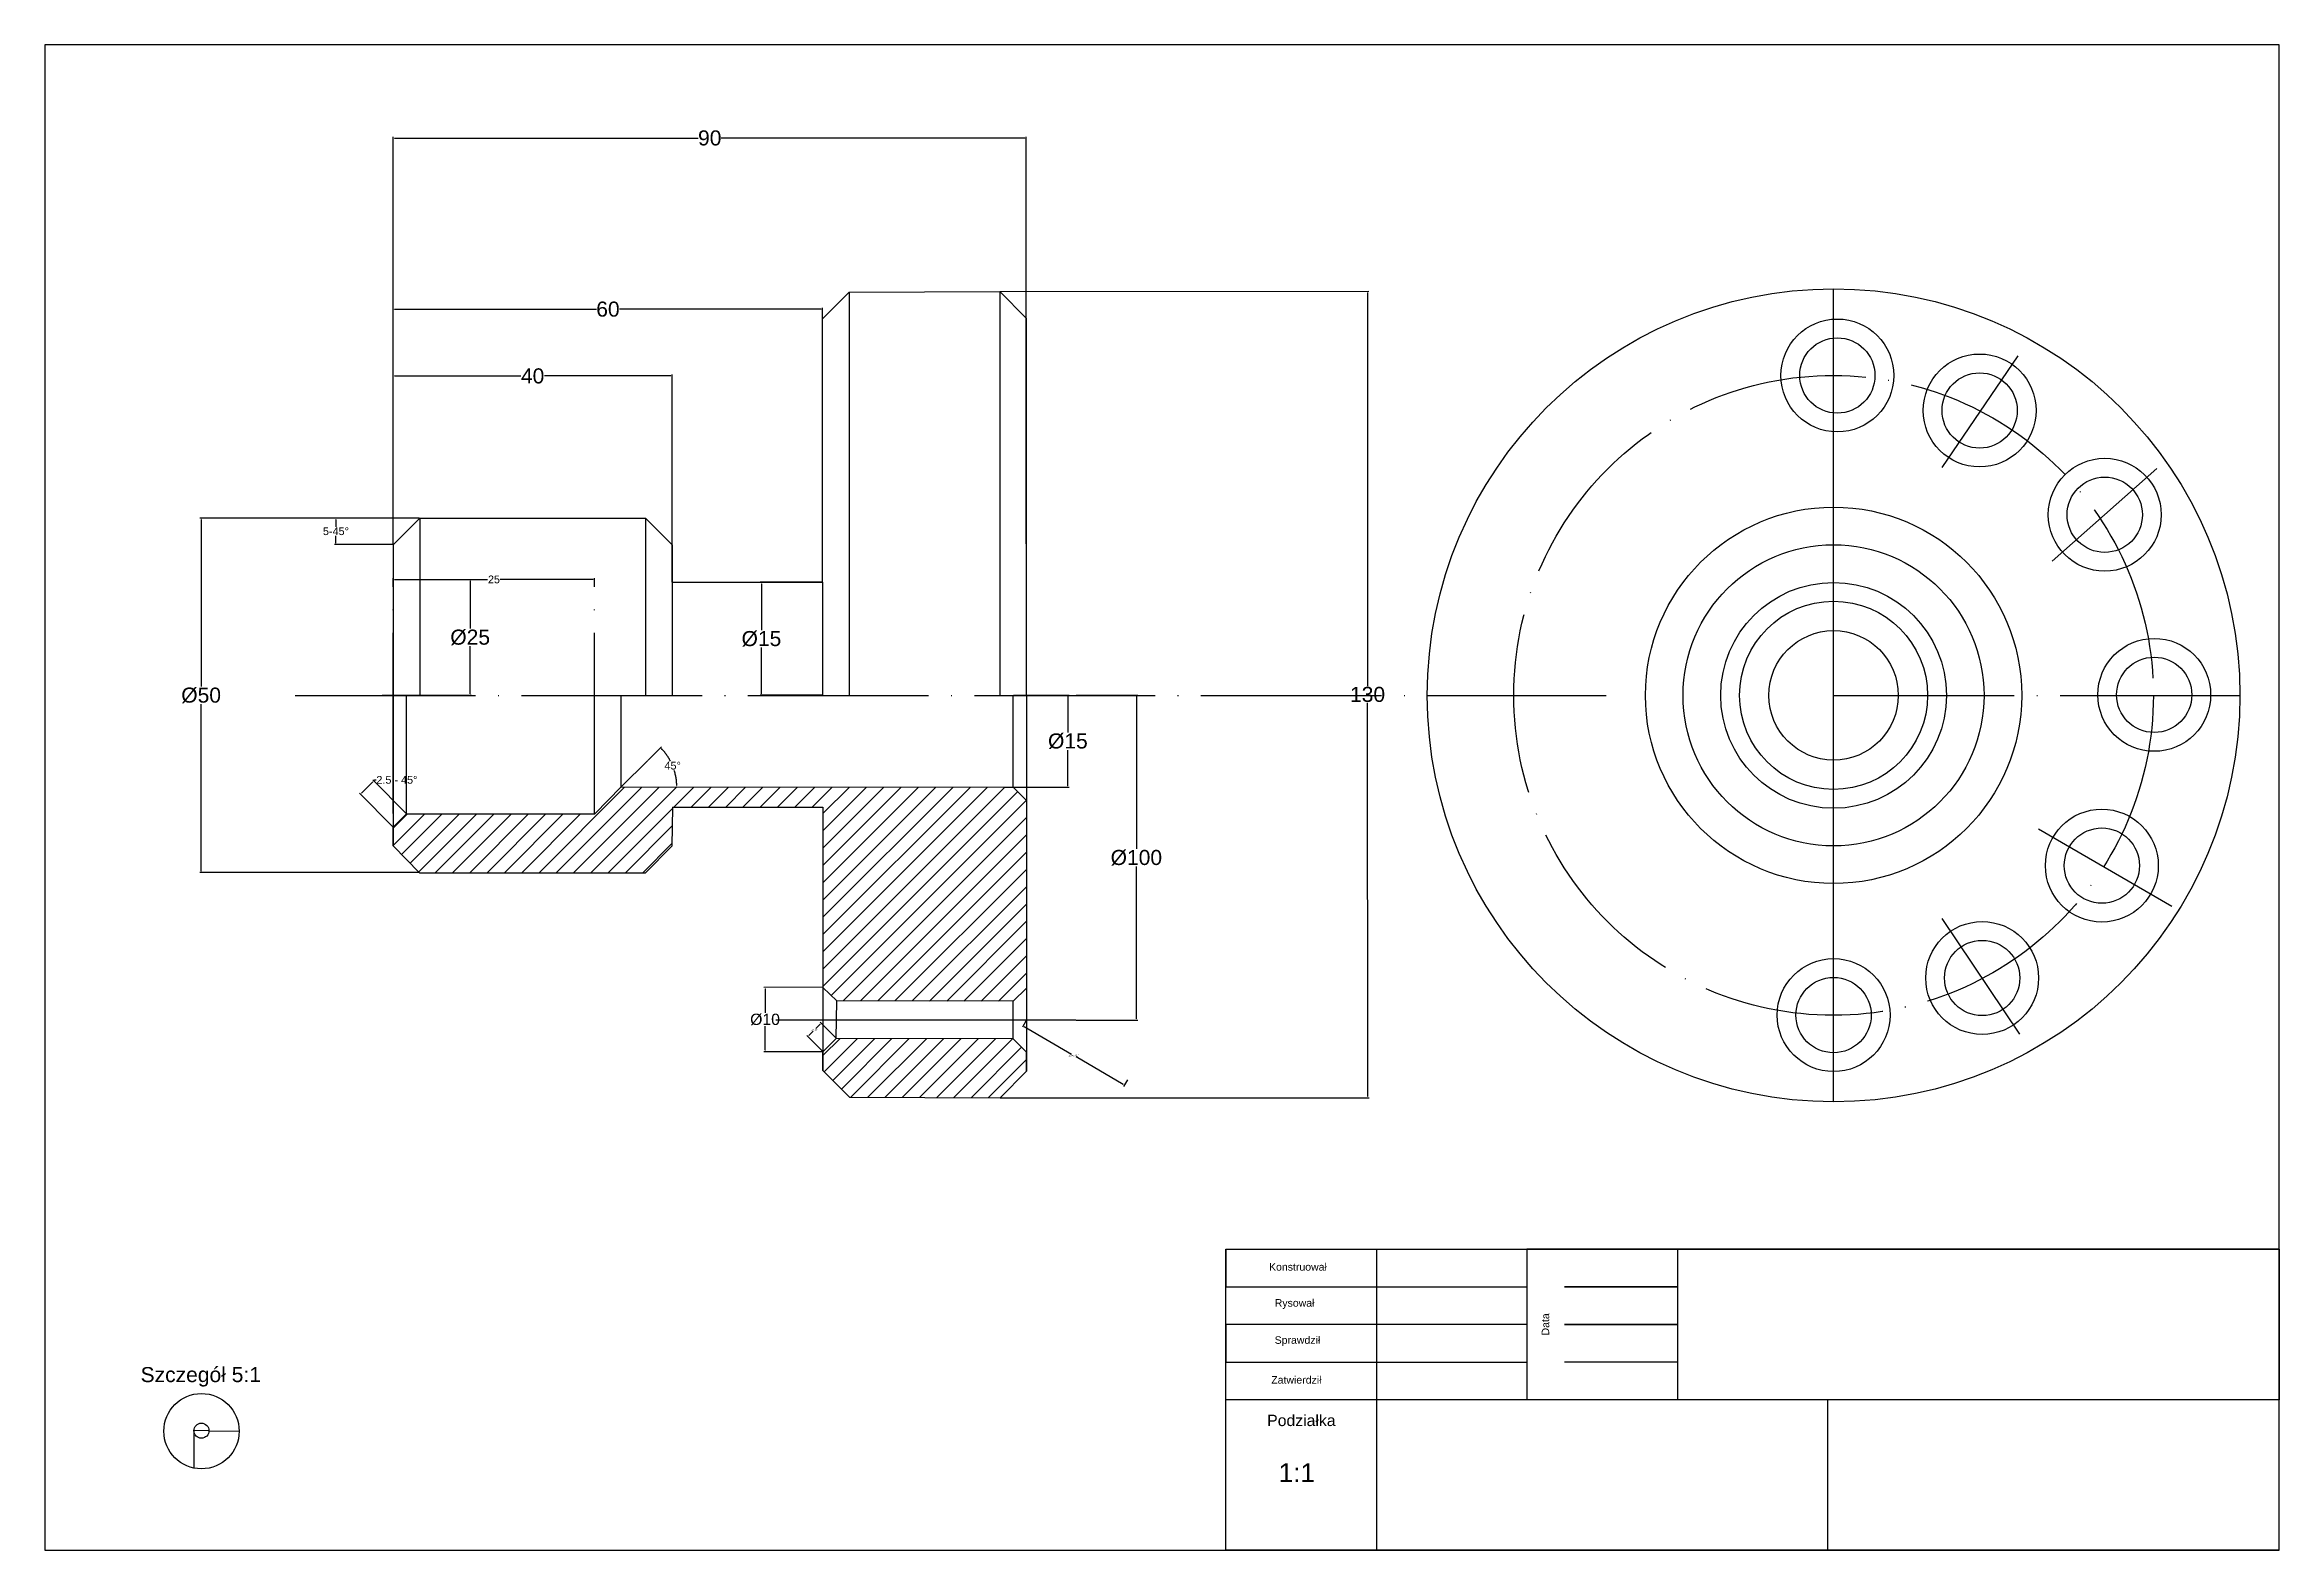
# Model space of a CAD drawing. Header units: inches. Extents: x 17 to 314, y 4 to 204.
import ezdxf

# ---------------------------------------------------------------- set-up
doc = ezdxf.new("R2010")
doc.units = ezdxf.units.IN
doc.header["$MEASUREMENT"] = 0
doc.linetypes.add('ACAD_ISO04W100', pattern=[30, 24, -3, 0, -3])
doc.styles.get("Standard").update_dxf_attribs({"font": 'arial.ttf'})
doc.dimstyles.get("Standard").update_dxf_attribs({"dimtxt": 0.18, "dimasz": 0.18, "dimexe": 0.18, "dimexo": 0.0625, "dimgap": 0.09, "dimtad": 0, "dimtih": 1, "dimtoh": 1, "dimdec": 4, "dimzin": 0, "dimdsep": 46, "dimtxsty": 'Standard', "dimcen": 0.09, "dimadec": 0, "dimazin": 0, "dimtfac": 1, "dimtdec": 4, "dimtofl": 0, "dimtmove": 0, "dimatfit": 3, "dimfxl": 1, "dimtolj": 1, "dimtzin": 0, "dimarcsym": 0})

# ---------------------------------------------------------------- blocks, each defined once
blk = doc.blocks.new('*D3')
at = {"color": 0, "lineweight": -2, "transparency": 16777216}
for p, q in [((66.43, 140.94), (37.26, 140.94)), ((37.44, 140.76), (37.44, 118.56)), ((37.44, 94.02), (37.44, 116.22)), ((66.43, 93.84), (37.26, 93.84))]:
    blk.add_line(p, q, dxfattribs=at)
at = {"color": 0, "transparency": 16777216}
for points in [[(37.41, 140.76), (37.47, 140.76), (37.44, 140.94)], [(37.41, 94.02), (37.47, 94.02), (37.44, 93.84)]]:
    blk.add_solid(points, dxfattribs=at)
at = {"layer": 'Defpoints', "color": 0, "transparency": 16777216}
for p in [(66.49, 140.94), (37.44, 93.84), (66.49, 93.84)]:
    blk.add_point(p, dxfattribs=at)
at = {"color": 0, "transparency": 16777216, "insert": (37.44, 117.39), "char_height": 0.18, "attachment_point": 5}
blk.add_mtext('\\A1;{\\H11.11111x;%%C50}', dxfattribs=at)
blk = doc.blocks.new('*D4')
at = {"color": 0, "lineweight": -2, "transparency": 16777216}
for p, q in [((62.92, 99.94), (58.5, 104.41)), ((58.76, 104.4), (60.28, 105.91)), ((64.7, 101.7), (60.28, 106.16)), ((60.41, 106.04), (60.53, 106.16)), ((60.53, 106.16), (60.71, 106.16))]:
    blk.add_line(p, q, dxfattribs=at)
at = {"color": 0, "transparency": 16777216}
for points in [[(58.74, 104.43), (58.78, 104.38), (58.63, 104.28)], [(60.26, 105.93), (60.3, 105.89), (60.41, 106.04)]]:
    blk.add_solid(points, dxfattribs=at)
at = {"layer": 'Defpoints', "color": 0, "transparency": 16777216}
for p in [(60.41, 106.04), (64.74, 101.65), (62.97, 99.9)]:
    blk.add_point(p, dxfattribs=at)
at = {"color": 0, "transparency": 16777216, "insert": (63.46, 106.16), "char_height": 0.18, "attachment_point": 5}
blk.add_mtext('\\A1;{\\H5.72222x;2.5 - 45%%D}', dxfattribs=at)
blk = doc.blocks.new('*D5')
at = {"color": 0, "lineweight": -2, "transparency": 16777216}
for p, q in [((143.64, 171.05), (192.62, 171.07)), ((192.44, 170.89), (192.47, 118.62)), ((192.49, 64.12), (192.47, 116.4)), ((143.69, 63.92), (192.67, 63.94))]:
    blk.add_line(p, q, dxfattribs=at)
at = {"color": 0, "transparency": 16777216}
for points in [[(192.47, 170.89), (192.41, 170.89), (192.44, 171.07)], [(192.52, 64.12), (192.46, 64.12), (192.49, 63.94)]]:
    blk.add_solid(points, dxfattribs=at)
at = {"layer": 'Defpoints', "color": 0, "transparency": 16777216}
for p in [(143.58, 171.05), (192.44, 171.07), (143.63, 63.92)]:
    blk.add_point(p, dxfattribs=at)
at = {"color": 0, "transparency": 16777216, "insert": (192.47, 117.51), "char_height": 0.18, "attachment_point": 5}
blk.add_mtext('\\A1;{\\H11.11111x;130}', dxfattribs=at)
blk = doc.blocks.new('*D6')
at = {"color": 0, "lineweight": -2, "transparency": 16777216}
for p, q in [((120.02, 78.61), (112.21, 78.6)), ((112.39, 78.42), (112.39, 75.23)), ((112.4, 70.24), (112.39, 73.43)), ((120.03, 70.06), (112.22, 70.06))]:
    blk.add_line(p, q, dxfattribs=at)
at = {"color": 0, "transparency": 16777216}
for points in [[(112.42, 78.42), (112.36, 78.42), (112.39, 78.6)], [(112.43, 70.24), (112.37, 70.24), (112.4, 70.06)]]:
    blk.add_solid(points, dxfattribs=at)
at = {"layer": 'Defpoints', "color": 0, "transparency": 16777216}
for p in [(120.09, 78.61), (112.4, 70.06), (120.09, 70.06)]:
    blk.add_point(p, dxfattribs=at)
at = {"color": 0, "transparency": 16777216, "insert": (112.39, 74.33), "char_height": 0.18, "attachment_point": 5}
blk.add_mtext('\\A1;{\\H8.33333x;%%C10}', dxfattribs=at)
blk = doc.blocks.new('*D7')
at = {"color": 0, "lineweight": -2, "transparency": 16777216}
for p, q in [((120.05, 70.1), (117.95, 72.21)), ((118.21, 72.21), (118.78, 72.78)), ((119.72, 73.72), (119.15, 73.14)), ((121.82, 71.87), (119.73, 73.97))]:
    blk.add_line(p, q, dxfattribs=at)
at = {"color": 0, "transparency": 16777216}
for points in [[(118.19, 72.23), (118.23, 72.19), (118.08, 72.08)], [(119.7, 73.74), (119.75, 73.7), (119.85, 73.84)]]:
    blk.add_solid(points, dxfattribs=at)
at = {"layer": 'Defpoints', "color": 0, "transparency": 16777216}
for p in [(118.08, 72.08), (121.86, 71.82), (120.09, 70.06)]:
    blk.add_point(p, dxfattribs=at)
at = {"color": 0, "transparency": 16777216, "insert": (118.97, 72.96), "char_height": 0.18, "attachment_point": 5}
blk.add_mtext('\\A1;2.5-45%%D', dxfattribs=at)
blk = doc.blocks.new('*D8')
at = {"color": 0, "lineweight": -2, "transparency": 16777216}
for p, q in [((147.1, 74.2), (146.6, 73.33)), ((146.84, 73.4), (153.1, 69.74)), ((159.99, 65.7), (153.74, 69.36)), ((160.56, 66.32), (160.05, 65.45))]:
    blk.add_line(p, q, dxfattribs=at)
at = {"color": 0, "transparency": 16777216}
for points in [[(146.86, 73.42), (146.83, 73.37), (146.69, 73.49)], [(160, 65.73), (159.97, 65.68), (160.15, 65.61)]]:
    blk.add_solid(points, dxfattribs=at)
at = {"layer": 'Defpoints', "color": 0, "transparency": 16777216}
for p in [(147.13, 74.25), (160.15, 65.61), (160.59, 66.37)]:
    blk.add_point(p, dxfattribs=at)
at = {"color": 0, "transparency": 16777216, "insert": (153.42, 69.55), "char_height": 0.18, "attachment_point": 5}
blk.add_mtext('\\A1;12 otw. %%C10', dxfattribs=at)
blk = doc.blocks.new('*D9')
at = {"color": 0, "linetype": 'ACAD_ISO04W100', "lineweight": -2, "transparency": 16777216}
blk.add_line((96.84, 108.79), (98.64, 110.57), dxfattribs=at)
for start, end in [(27.6366, 43.4318), (1.3701, 17.356)]:
    blk.add_arc((93.25, 105.22), 7.41, start, end, dxfattribs=at)
at = {"color": 0, "linetype": 'ACAD_ISO04W100', "transparency": 16777216}
for points in [[(98.61, 110.3), (98.66, 110.34), (98.51, 110.45)], [(100.69, 105.4), (100.63, 105.4), (100.67, 105.22)]]:
    blk.add_solid(points, dxfattribs=at)
at = {"layer": 'Defpoints', "color": 0, "linetype": 'ACAD_ISO04W100', "transparency": 16777216}
for p in [(96.8, 108.74), (100.41, 107.13), (93.25, 105.22), (93.25, 105.22), (144.24, 105.2)]:
    blk.add_point(p, dxfattribs=at)
at = {"color": 0, "linetype": 'ACAD_ISO04W100', "transparency": 16777216, "insert": (100.11, 108.05), "char_height": 0.18, "attachment_point": 5}
blk.add_mtext('\\A1;{\\H5.72222x;45°}', dxfattribs=at)
blk = doc.blocks.new('*D10')
at = {"color": 0, "linetype": 'ACAD_ISO04W100', "lineweight": -2, "transparency": 16777216}
for p, q in [((62.97, 101.72), (62.97, 132.97)), ((63.15, 132.79), (75.52, 132.79)), ((89.56, 132.79), (77.2, 132.79)), ((89.74, 101.72), (89.74, 132.97))]:
    blk.add_line(p, q, dxfattribs=at)
at = {"color": 0, "linetype": 'ACAD_ISO04W100', "transparency": 16777216}
for points in [[(63.15, 132.82), (63.15, 132.76), (62.97, 132.79)], [(89.56, 132.82), (89.56, 132.76), (89.74, 132.79)]]:
    blk.add_solid(points, dxfattribs=at)
at = {"layer": 'Defpoints', "color": 0, "linetype": 'ACAD_ISO04W100', "transparency": 16777216}
for p in [(62.97, 132.79), (62.97, 101.65), (89.74, 101.65)]:
    blk.add_point(p, dxfattribs=at)
at = {"color": 0, "linetype": 'ACAD_ISO04W100', "transparency": 16777216, "insert": (76.36, 132.79), "char_height": 0.18, "attachment_point": 5}
blk.add_mtext('\\A1;{\\H5.72222x;25}', dxfattribs=at)
blk = doc.blocks.new('*D11')
at = {"color": 0, "lineweight": -2, "transparency": 16777216}
for p, q in [((62.97, 137.5), (62.97, 191.61)), ((63.15, 191.43), (103.52, 191.43)), ((146.92, 191.43), (106.55, 191.43)), ((147.1, 137.54), (147.1, 191.61))]:
    blk.add_line(p, q, dxfattribs=at)
at = {"color": 0, "transparency": 16777216}
for points in [[(63.15, 191.46), (63.15, 191.4), (62.97, 191.43)], [(146.92, 191.46), (146.92, 191.4), (147.1, 191.43)]]:
    blk.add_solid(points, dxfattribs=at)
at = {"layer": 'Defpoints', "color": 0, "transparency": 16777216}
for p in [(147.1, 191.43), (62.97, 137.44), (147.1, 137.48)]:
    blk.add_point(p, dxfattribs=at)
at = {"color": 0, "transparency": 16777216, "insert": (105.04, 191.43), "char_height": 0.18, "attachment_point": 5}
blk.add_mtext('\\A1;{\\H11.11111x;90}', dxfattribs=at)
blk = doc.blocks.new('*D12')
at = {"color": 0, "lineweight": -2, "transparency": 16777216}
for p, q in [((62.97, 137.5), (62.97, 160)), ((63.15, 159.82), (79.94, 159.82)), ((99.85, 159.82), (83.06, 159.82)), ((100.03, 137.47), (100.03, 160))]:
    blk.add_line(p, q, dxfattribs=at)
at = {"color": 0, "transparency": 16777216}
for points in [[(63.15, 159.85), (63.15, 159.79), (62.97, 159.82)], [(99.85, 159.85), (99.85, 159.79), (100.03, 159.82)]]:
    blk.add_solid(points, dxfattribs=at)
at = {"layer": 'Defpoints', "color": 0, "transparency": 16777216}
for p in [(62.97, 159.82), (62.97, 137.44), (100.03, 137.41)]:
    blk.add_point(p, dxfattribs=at)
at = {"color": 0, "transparency": 16777216, "insert": (81.5, 159.82), "char_height": 0.18, "attachment_point": 5}
blk.add_mtext('\\A1;{\\H11.11111x;40}', dxfattribs=at)
blk = doc.blocks.new('*D13')
at = {"color": 0, "lineweight": -2, "transparency": 16777216}
for p, q in [((62.97, 167.47), (62.97, 168.87)), ((63.15, 168.69), (89.98, 168.69)), ((119.86, 168.69), (93.03, 168.69)), ((120.04, 167.47), (120.04, 168.87))]:
    blk.add_line(p, q, dxfattribs=at)
at = {"color": 0, "transparency": 16777216}
for points in [[(63.15, 168.72), (63.15, 168.66), (62.97, 168.69)], [(119.86, 168.72), (119.86, 168.66), (120.04, 168.69)]]:
    blk.add_solid(points, dxfattribs=at)
at = {"layer": 'Defpoints', "color": 0, "transparency": 16777216}
for p in [(62.97, 168.69), (62.97, 167.41), (120.04, 167.41)]:
    blk.add_point(p, dxfattribs=at)
at = {"color": 0, "transparency": 16777216, "insert": (91.51, 168.69), "char_height": 0.18, "attachment_point": 5}
blk.add_mtext('\\A1;{\\H11.11111x;60}', dxfattribs=at)
blk = doc.blocks.new('*D14')
at = {"color": 0, "lineweight": -2, "transparency": 16777216}
for p, q in [((62.91, 140.94), (55.18, 140.94)), ((55.36, 140.76), (55.36, 139.8)), ((62.91, 137.44), (55.18, 137.44)), ((55.36, 137.62), (55.36, 138.58))]:
    blk.add_line(p, q, dxfattribs=at)
at = {"color": 0, "transparency": 16777216}
for points in [[(55.33, 140.76), (55.39, 140.76), (55.36, 140.94)], [(55.33, 137.62), (55.39, 137.62), (55.36, 137.44)]]:
    blk.add_solid(points, dxfattribs=at)
at = {"layer": 'Defpoints', "color": 0, "transparency": 16777216}
for p in [(55.36, 140.94), (62.97, 140.94), (62.97, 137.44)]:
    blk.add_point(p, dxfattribs=at)
at = {"color": 0, "transparency": 16777216, "insert": (55.36, 139.19), "char_height": 0.18, "attachment_point": 5}
blk.add_mtext('\\A1;{\\H5.72222x;5-45%%D}', dxfattribs=at)
blk = doc.blocks.new('*D15')
at = {"color": 0, "lineweight": -2, "transparency": 16777216}
for p, q in [((153.76, 117.4), (161.92, 117.4)), ((161.74, 117.22), (161.74, 96.99)), ((161.74, 74.43), (161.74, 94.66)), ((153.76, 74.25), (161.92, 74.25))]:
    blk.add_line(p, q, dxfattribs=at)
at = {"color": 0, "transparency": 16777216}
for points in [[(161.71, 117.22), (161.77, 117.22), (161.74, 117.4)], [(161.71, 74.43), (161.77, 74.43), (161.74, 74.25)]]:
    blk.add_solid(points, dxfattribs=at)
at = {"layer": 'Defpoints', "color": 0, "transparency": 16777216}
for p in [(153.7, 117.4), (161.74, 117.4), (153.7, 74.25)]:
    blk.add_point(p, dxfattribs=at)
at = {"color": 0, "transparency": 16777216, "insert": (161.74, 95.82), "char_height": 0.18, "attachment_point": 5}
blk.add_mtext('\\A1;{\\H11.11111x;%%C100}', dxfattribs=at)
blk = doc.blocks.new('*D16')
at = {"color": 0, "lineweight": -2, "transparency": 16777216}
for p, q in [((145.42, 117.4), (152.82, 117.4)), ((152.64, 117.22), (152.64, 112.47)), ((152.64, 105.38), (152.64, 110.13)), ((145.42, 105.2), (152.82, 105.2))]:
    blk.add_line(p, q, dxfattribs=at)
at = {"color": 0, "transparency": 16777216}
for points in [[(152.61, 117.22), (152.67, 117.22), (152.64, 117.4)], [(152.61, 105.38), (152.67, 105.38), (152.64, 105.2)]]:
    blk.add_solid(points, dxfattribs=at)
at = {"layer": 'Defpoints', "color": 0, "transparency": 16777216}
for p in [(145.36, 117.4), (152.64, 117.4), (145.36, 105.2)]:
    blk.add_point(p, dxfattribs=at)
at = {"color": 0, "transparency": 16777216, "insert": (152.64, 111.3), "char_height": 0.18, "attachment_point": 5}
blk.add_mtext('\\A1;{\\H11.11111x;%%C15}', dxfattribs=at)
blk = doc.blocks.new('*D17')
at = {"color": 0, "lineweight": -2, "transparency": 16777216}
for p, q in [((119.97, 132.41), (111.73, 132.41)), ((111.91, 132.23), (111.91, 126.07)), ((111.91, 117.58), (111.91, 123.74)), ((119.97, 117.4), (111.73, 117.4))]:
    blk.add_line(p, q, dxfattribs=at)
at = {"color": 0, "transparency": 16777216}
for points in [[(111.88, 132.23), (111.94, 132.23), (111.91, 132.41)], [(111.88, 117.58), (111.94, 117.58), (111.91, 117.4)]]:
    blk.add_solid(points, dxfattribs=at)
at = {"layer": 'Defpoints', "color": 0, "transparency": 16777216}
for p in [(120.03, 132.41), (111.91, 117.4), (120.03, 117.4)]:
    blk.add_point(p, dxfattribs=at)
at = {"color": 0, "transparency": 16777216, "insert": (111.91, 124.9), "char_height": 0.18, "attachment_point": 5}
blk.add_mtext('\\A1;{\\H11.11111x;%%C15}', dxfattribs=at)
blk = doc.blocks.new('*D18')
at = {"color": 0, "lineweight": -2, "transparency": 16777216}
for p, q in [((66.55, 132.79), (73.38, 132.79)), ((73.2, 132.61), (73.2, 126.26)), ((73.2, 117.58), (73.2, 123.92)), ((61.52, 117.4), (73.38, 117.4))]:
    blk.add_line(p, q, dxfattribs=at)
at = {"color": 0, "transparency": 16777216}
for points in [[(73.17, 132.61), (73.23, 132.61), (73.2, 132.79)], [(73.17, 117.58), (73.23, 117.58), (73.2, 117.4)]]:
    blk.add_solid(points, dxfattribs=at)
at = {"layer": 'Defpoints', "color": 0, "transparency": 16777216}
for p in [(66.49, 132.79), (73.2, 132.79), (61.46, 117.4)]:
    blk.add_point(p, dxfattribs=at)
at = {"color": 0, "transparency": 16777216, "insert": (73.2, 125.09), "char_height": 0.18, "attachment_point": 5}
blk.add_mtext('\\A1;{\\H11.11111x;%%C25}', dxfattribs=at)
blk = doc.blocks.new('*U19')
for radius in [7.5, 5]:
    blk.add_circle((0, 0), radius)
blk = doc.blocks.new('*U20')
at = {"color": 0, "linetype": 'ByBlock', "lineweight": -2, "transparency": 16777216}
blk.add_blockref('*U19', (0, 0), dxfattribs=at)
blk = doc.blocks.new('*U27')
for radius in [7.5, 5]:
    blk.add_circle((0, 0), radius)
blk = doc.blocks.new('*U28')
at = {"color": 0, "linetype": 'ByBlock', "lineweight": -2, "transparency": 16777216}
blk.add_blockref('*U27', (0, 0), dxfattribs=at)
blk = doc.blocks.new('*U33')
for radius in [7.5, 5]:
    blk.add_circle((0, 0), radius)
blk = doc.blocks.new('*U35')
at = {"color": 0, "linetype": 'ByBlock', "lineweight": -2, "transparency": 16777216}
blk.add_blockref('*U33', (0, 0), dxfattribs=at)
blk = doc.blocks.new('*U40')
for radius in [7.5, 5]:
    blk.add_circle((0, 0), radius)
blk = doc.blocks.new('*U42')
at = {"color": 0, "linetype": 'ByBlock', "lineweight": -2, "transparency": 16777216}
blk.add_blockref('*U40', (0, 0), dxfattribs=at)
blk = doc.blocks.new('*U47')
for radius in [7.5, 5]:
    blk.add_circle((0, 0), radius)
blk = doc.blocks.new('*U49')
at = {"color": 0, "linetype": 'ByBlock', "lineweight": -2, "transparency": 16777216}
blk.add_blockref('*U47', (0, 0), dxfattribs=at)
blk = doc.blocks.new('*U50')
for radius in [7.5, 5]:
    blk.add_circle((0, 0), radius)
blk = doc.blocks.new('*U52')
at = {"color": 0, "linetype": 'ByBlock', "lineweight": -2, "transparency": 16777216}
blk.add_blockref('*U50', (0, 0), dxfattribs=at)
blk = doc.blocks.new('*U53')
for radius in [7.5, 5]:
    blk.add_circle((0, 0), radius)
blk = doc.blocks.new('*U55')
at = {"color": 0, "linetype": 'ByBlock', "lineweight": -2, "transparency": 16777216}
blk.add_blockref('*U53', (0, 0), dxfattribs=at)

msp = doc.modelspace()

# ---------------------------------------------------------------- hatches: boundary and pattern name
at = {"lineweight": 30, "transparency": 33554687}
h = msp.add_hatch(dxfattribs=at)
h.set_pattern_fill('ANSI31', color=256, scale=13)
h.paths.add_polyline_path([(147.11939, 103.42773), (145.358, 105.20175), (144.23582, 105.20122), (93.25024, 105.21978), (89.74491, 101.65429), (64.74491, 101.65429), (62.96849, 99.89523), (62.96849, 97.39523), (66.48095, 93.83677), (96.48095, 93.83677), (100.01452, 97.37427), (100.07671, 102.56017), (120.07671, 102.56017), (120.0857, 78.60578), (121.93409, 76.82281), (145.367, 76.75121), (147.13126, 78.49083)])
h = msp.add_hatch(dxfattribs=at)
h.set_pattern_fill('ANSI31', color=256, scale=13)
h.paths.add_polyline_path([(147.13531, 69.98638), (145.367, 71.75121), (121.86221, 71.82333), (120.08984, 70.06017), (120.08984, 67.56017), (123.62965, 64.02892), (143.62936, 63.92149), (147.1365, 67.48519)])

# ---------------------------------------------------------------- linework, layer by layer
at = {"lineweight": -3}
for p, q in [((313.64808, 203.82486), (16.64808, 203.82486)), ((16.64808, 203.82486), (16.64808, 3.82486)), ((313.64808, 3.82486), (313.64808, 203.82486)), ((173.64808, 3.82486), (173.64808, 43.82486)), ((173.64808, 43.82486), (313.64808, 43.82486)), ((173.64808, 43.82486), (193.64808, 43.82486)), ((173.64808, 43.82486), (173.64808, 38.82486)), ((193.64808, 43.82486), (193.64808, 3.82486)), ((233.64808, 43.82486), (213.64808, 43.82486)), ((213.64808, 43.82486), (213.64808, 23.82486)), ((313.64808, 43.82486), (233.64808, 43.82486)), ((233.64808, 43.82486), (233.64808, 23.82486)), ((313.64808, 43.82486), (313.64808, 43.82486)), ((313.64808, 43.82486), (313.64808, 23.82486)), ((173.64808, 38.82486), (213.64808, 38.82486)), ((233.64808, 38.82486), (218.64808, 38.82486)), ((218.64808, 38.82486), (233.64808, 38.82486)), ((233.64808, 38.82486), (233.64808, 33.82486)), ((233.64808, 38.82486), (233.64808, 33.82486)), ((213.64808, 33.82486), (173.64808, 33.82486)), ((173.64808, 33.82486), (173.64808, 28.82486)), ((233.64808, 33.82486), (218.64808, 33.82486)), ((218.64808, 33.82486), (233.64808, 33.82486)), ((233.64808, 33.82486), (233.64808, 28.82486)), ((173.64808, 28.82486), (213.64808, 28.82486)), ((233.64808, 28.82486), (218.64808, 28.82486)), ((313.64808, 23.82486), (173.64808, 23.82486)), ((173.64808, 23.82486), (173.64808, 23.82486)), ((253.64808, 3.82486), (253.64808, 23.82486)), ((16.64808, 3.82486), (313.64808, 3.82486)), ((313.64808, 3.82486), (173.64808, 3.82486)), ((193.64808, 3.82486), (253.64808, 3.82486))]:
    msp.add_line(p, q, dxfattribs=at)
at = {"lineweight": 30}
for p, q in [((120.04223, 167.41035), (123.58204, 170.9416)), ((123.58204, 170.9416), (143.58175, 171.04903)), ((123.58204, 170.9416), (123.58204, 117.39523)), ((143.58175, 171.04903), (147.08889, 167.48533)), ((143.58175, 171.04903), (143.58175, 117.39523)), ((120.0291, 132.41035), (120.04223, 167.41035)), ((147.08889, 167.48533), (147.1365, 67.48519)), ((62.96849, 137.39523), (66.49121, 140.94353)), ((66.49121, 140.94353), (96.49121, 140.94353)), ((66.49121, 140.94353), (66.49121, 117.39523)), ((96.49121, 140.94353), (100.0291, 137.41035)), ((96.49121, 140.94353), (96.49121, 117.39523)), ((62.96849, 137.39523), (62.96849, 97.39523)), ((100.0291, 132.41035), (100.0291, 137.41035)), ((100.0291, 137.41035), (100.0291, 132.41035)), ((100.0291, 132.41035), (120.0291, 132.41035)), ((100.0291, 132.41035), (100.0291, 117.39523)), ((64.74491, 101.65429), (64.74491, 117.39523)), ((93.25024, 105.21978), (93.25024, 117.39523)), ((145.358, 105.20175), (145.358, 117.39523)), ((89.74491, 101.65429), (93.25024, 105.21978)), ((93.25024, 105.21978), (144.23582, 105.20122)), ((144.23582, 105.20122), (145.358, 105.20175)), ((145.358, 105.20175), (147.11944, 103.42768)), ((62.96849, 99.89523), (64.74491, 101.65429)), ((64.74491, 101.65429), (89.74491, 101.65429)), ((100.07671, 102.56017), (100.01452, 97.37427)), ((100.07671, 102.56017), (120.07671, 102.56017)), ((120.07671, 102.56017), (120.08984, 67.56017)), ((62.96849, 97.39523), (62.96849, 99.89523)), ((62.96849, 97.39523), (66.48095, 93.83677)), ((96.48095, 93.83677), (100.01452, 97.37427)), ((66.48095, 93.83677), (96.48095, 93.83677)), ((121.93409, 76.82281), (120.0857, 78.60578)), ((145.367, 76.75121), (147.14716, 78.5065)), ((121.86221, 71.82333), (121.93409, 76.82281)), ((145.367, 76.75121), (121.93409, 76.82281)), ((145.367, 71.75121), (145.367, 76.75121)), ((120.08984, 70.06017), (121.86221, 71.82333)), ((145.367, 71.75121), (121.86221, 71.82333)), ((147.1365, 69.98519), (145.367, 71.75121)), ((120.08984, 67.56017), (120.08984, 70.06017)), ((147.1365, 67.48519), (147.1365, 69.98519)), ((120.08984, 67.56017), (123.62965, 64.02892)), ((143.62936, 63.92149), (147.1365, 67.48519)), ((123.62965, 64.02892), (143.62936, 63.92149)), ((36.48083, 19.7118), (36.47071, 14.74983)), ((38.48083, 19.7118), (36.48084, 19.71588)), ((38.48083, 19.7118), (42.48685, 19.64549))]:
    msp.add_line(p, q, dxfattribs=at)
msp.add_line((254.40662, 63.39523), (254.40662, 171.39523))
at = {"color": 152, "linetype": 'ACAD_ISO04W100', "true_color": 0x2776bb}
for p, q in [((278.91316, 162.50265), (268.78207, 147.66672)), ((297.39091, 147.53176), (283.44332, 135.22102)), ((49.92078, 117.39523), (224.19236, 117.39523)), ((254.40662, 117.39523), (311.16208, 117.39523)), ((299.37655, 89.35863), (281.6523, 99.63656)), ((279.18306, 72.39121), (268.82951, 87.74823))]:
    msp.add_line(p, q, dxfattribs=at)
at = {"linetype": 'ACAD_ISO04W100'}
msp.add_line((120.0291, 132.41035), (120.0291, 117.39523), dxfattribs=at)
at = {"color": 30, "linetype": 'ACAD_ISO04W100', "true_color": 0xf26722}
msp.add_line((93.25024, 105.21978), (96.79669, 108.74436), dxfattribs=at)
at = {"color": 152, "true_color": 0x2776bb}
for p, q in [((153.7019, 74.25121), (113.83513, 74.25121)), ((145.367, 74.25121), (145.367, 74.25121))]:
    msp.add_line(p, q, dxfattribs=at)
for radius in [54, 25, 20, 15, 12.5, 8.60233]:
    msp.add_circle((254.40662, 117.39523), radius)
at = {"color": 152, "linetype": 'ACAD_ISO04W100', "true_color": 0x2776bb}
msp.add_circle((254.40662, 117.39523), 42.5, dxfattribs=at)
at = {"lineweight": 30}
for centre, radius in [((37.48685, 19.64549), 5), ((37.48083, 19.7118), 1)]:
    msp.add_circle(centre, radius, dxfattribs=at)

# ---------------------------------------------------------------- block references
at = {"color": 152, "linetype": 'ACAD_ISO04W100', "true_color": 0x2776bb}
for name, p in [('*U49', (254.90909, 159.88772)), ('*U52', (273.8171, 155.23756)), ('*U55', (290.44683, 141.3866)), ('*U28', (297.02418, 117.45872)), ('*U35', (290.06405, 94.77339)), ('*U42', (274.1552, 79.84883)), ('*U20', (254.40662, 74.92057))]:
    msp.add_blockref(name, p, dxfattribs=at)

# ---------------------------------------------------------------- texts
at = {"lineweight": -3, "attachment_point": 1}
for s, width, heights, insert, char_height in [('Konstruował', 17.8594703, [0], (179.37215, 41.97155), 1), ('Rysował', 20, [5], (180.13284, 37.18712), 1), ('Sprawdził', 20, [0], (180.12221, 32.25368), 1), ('Zatwierdził', 17.179765, [0], (179.66857, 26.96482), 1), ('Podziałka', 19.1583751, [0], (179.13055, 21.8264), 1.5), ('1:1', 12.8561612, [0], (180.64254, 15.38732), 2.5)]:
    msp.add_mtext_dynamic_manual_height_columns(s, width=width, gutter_width=1, heights=heights, dxfattribs=dict(at, insert=insert, char_height=char_height))
at = {"lineweight": -3, "insert": (215.60839, 32.35765), "char_height": 1, "attachment_point": 1, "rotation": 90}
msp.add_mtext_dynamic_manual_height_columns('Data', width=3.4510481, gutter_width=1, heights=[0], dxfattribs=at)
at = {"lineweight": 30, "insert": (29.39339, 28.16448), "char_height": 2, "attachment_point": 1}
msp.add_mtext_dynamic_manual_height_columns('Szczegół 5:1', width=19.577941, gutter_width=1, heights=[0], dxfattribs=at)

# ---------------------------------------------------------------- dimensions: what is measured, and where the dimension line sits
at = {"color": 30, "true_color": 0xf26722}
for base, p1, p2, text, picture, middle in [((147.10318, 191.42662), (62.96849, 137.43529), (147.10318, 137.47534), '{\\H11.11111x;90}', '*D11', (105.03583, 191.42662)), ((62.96849, 168.6879), (120.04223, 167.41035), (62.96849, 167.41035), '{\\H11.11111x;60}', '*D13', (91.50536, 168.6879)), ((62.96849, 159.81692), (100.0291, 137.41035), (62.96849, 137.43529), '{\\H11.11111x;40}', '*D12', (81.49879, 159.81692))]:
    dim = msp.add_linear_dim(base=base, p1=p1, p2=p2, text=text, dimstyle='Standard', dxfattribs=at)
    dim.commit()
    dim.dimension.update_dxf_attribs({"geometry": picture, "text_midpoint": middle})
for p1, p2, distance, text, picture, middle in [((143.62936, 63.92149), (143.58175, 171.04903), -48.86211, '{\\H11.11111x;130}', '*D5', (192.46766, 117.50698)), ((62.96849, 99.89523), (64.74491, 101.65429), 6.16751, '{\\H5.72222x;2.5 - 45%%D}', '*D4', (63.4618, 106.16339)), ((120.0857, 78.60578), (120.08984, 70.06017), -7.69461, '{\\H8.33333x;%%C10}', '*D6', (112.39316, 74.32924)), ((147.13328, 74.25121), (160.59153, 66.37277), -0.88366, '12 otw. %%C10', '*D8', (153.41598, 69.54939)), ((121.86221, 71.82333), (120.08984, 70.06017), -2.84986, '2.5-45%%D', '*D7', (118.96613, 72.96215))]:
    dim = msp.add_aligned_dim(p1=p1, p2=p2, distance=distance, text=text, dimstyle='Standard', dxfattribs=at)
    dim.commit()
    dim.dimension.update_dxf_attribs({"geometry": picture, "text_midpoint": middle})
for base, p1, p2, text, picture, middle in [((37.43603, 93.83677), (66.49121, 140.94353), (66.49121, 93.83677), '{\\H11.11111x;%%C50}', '*D3', (37.43603, 117.39015)), ((55.36085, 140.94353), (62.96849, 137.43529), (62.96849, 140.94353), '{\\H5.72222x;5-45%%D}', '*D14', (55.36085, 139.18941)), ((73.19596, 132.78544), (61.45904, 117.39523), (66.49121, 132.78544), '{\\H11.11111x;%%C25}', '*D18', (73.19596, 125.09033)), ((111.90686, 117.39523), (120.0291, 132.41035), (120.0291, 117.39523), '{\\H11.11111x;%%C15}', '*D17', (111.90686, 124.90279)), ((152.64363, 117.39523), (145.358, 105.20175), (145.358, 117.39523), '{\\H11.11111x;%%C15}', '*D16', (152.64363, 111.29849)), ((161.74366, 117.39523), (153.7019, 74.25121), (153.7019, 117.39523), '{\\H11.11111x;%%C100}', '*D15', (161.74366, 95.82322))]:
    dim = msp.add_linear_dim(base=base, p1=p1, p2=p2, angle=90, text=text, dimstyle='Standard', dxfattribs=at)
    dim.commit()
    dim.dimension.update_dxf_attribs({"geometry": picture, "text_midpoint": middle})
at = {"color": 30, "linetype": 'ACAD_ISO04W100', "true_color": 0xf26722}
dim = msp.add_linear_dim(base=(62.96849, 132.78544), p1=(89.74491, 101.65429), p2=(62.96849, 101.65429), text='{\\H5.72222x;25}', dimstyle='Standard', dxfattribs=at)
dim.commit()
dim.dimension.update_dxf_attribs({"geometry": '*D10', "text_midpoint": (76.3567, 132.78544)})
dim = msp.add_angular_dim_2l(base=(100.41487, 107.12976), line1=((93.25024, 105.21978), (144.23582, 105.20122)), line2=((93.25024, 105.21978), (96.79669, 108.74436)), text='{\\H5.72222x;<>}', dimstyle='Standard', dxfattribs=at)
dim.commit()
dim.dimension.update_dxf_attribs({"geometry": '*D9', "text_midpoint": (100.10556, 108.04547)})

doc.saveas('drawing.dxf')
